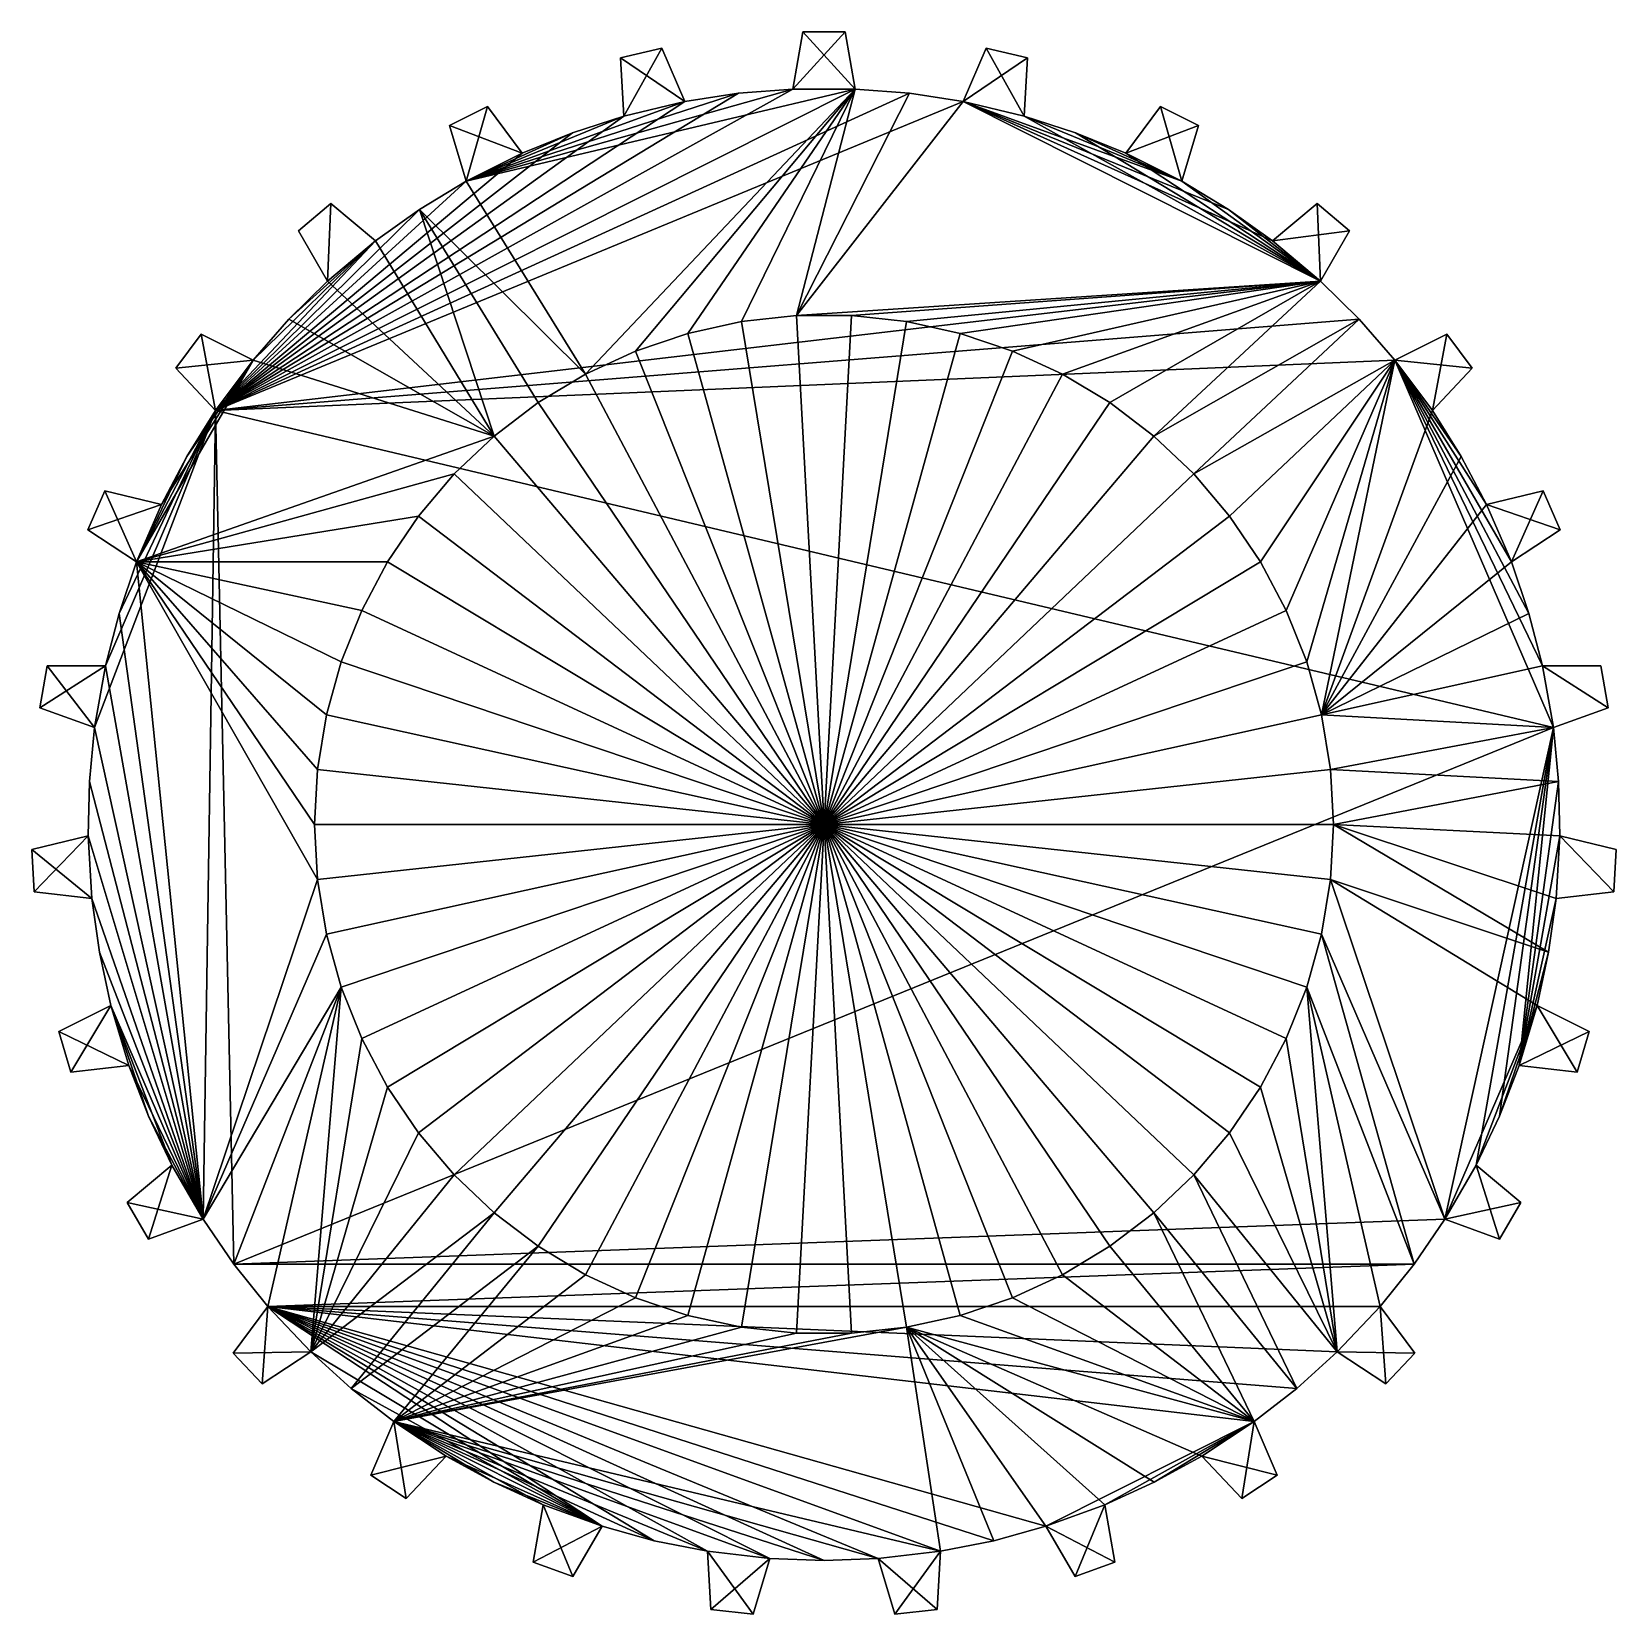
# Model space of a CAD drawing. Header units: metres. Extents: x -14 to 14, y -13.9 to 14.
import ezdxf

# ---------------------------------------------------------------- set-up
doc = ezdxf.new("R2010")
doc.units = ezdxf.units.M

msp = doc.modelspace()

# ---------------------------------------------------------------- linework, layer by layer
at = {"layer": 'STL2DXF'}
for points in [[(-0.375, 14), (0.375, 14), (-0.553, 12.988)], [(0.375, 14), (0.553, 12.988), (-0.553, 12.988)], [(-0.553, 12.988, 10), (-0.375, 14, 10), (-0.553, 12.988)], [(-0.375, 14, 10), (-0.375, 14), (-0.553, 12.988)], [(0.553, 12.988, 10), (-0.375, 14, 10), (-0.553, 12.988, 10)], [(-0.375, 14, 10), (0.375, 14, 10), (-0.375, 14)], [(0.375, 14, 10), (0.375, 14), (-0.375, 14)], [(0.553, 12.988, 10), (0.375, 14, 10), (-0.375, 14, 10)], [(0.375, 14, 10), (0.553, 12.988, 10), (0.375, 14)], [(0.553, 12.988, 10), (0.553, 12.988), (0.375, 14)], [(-3.594, 13.536), (-2.864, 13.709), (-3.534, 12.51)], [(-3.594, 13.536, 10), (-2.864, 13.709, 10), (-3.594, 13.536)], [(-2.864, 13.709, 10), (-2.864, 13.709), (-3.594, 13.536)], [(-2.864, 13.709, 10), (-3.594, 13.536, 10), (-2.457, 12.766, 10)], [(-3.534, 12.51, 10), (-3.594, 13.536, 10), (-3.534, 12.51)], [(-3.594, 13.536, 10), (-3.594, 13.536), (-3.534, 12.51)], [(-3.594, 13.536, 10), (-3.534, 12.51, 10), (-2.457, 12.766, 10)], [(-2.864, 13.709), (-2.457, 12.766), (-3.534, 12.51)], [(-2.864, 13.709, 10), (-2.457, 12.766, 10), (-2.864, 13.709)], [(-2.457, 12.766, 10), (-2.457, 12.766), (-2.864, 13.709)], [(2.457, 12.766), (2.864, 13.709), (3.594, 13.536)], [(2.457, 12.766, 10), (2.864, 13.709, 10), (2.457, 12.766)], [(2.864, 13.709, 10), (2.864, 13.709), (2.457, 12.766)], [(2.864, 13.709, 10), (2.457, 12.766, 10), (3.534, 12.51, 10)], [(3.594, 13.536), (3.534, 12.51), (2.457, 12.766)], [(2.864, 13.709, 10), (3.594, 13.536, 10), (2.864, 13.709)], [(3.594, 13.536, 10), (3.594, 13.536), (2.864, 13.709)], [(3.594, 13.536, 10), (2.864, 13.709, 10), (3.534, 12.51, 10)], [(3.594, 13.536, 10), (3.534, 12.51, 10), (3.594, 13.536)], [(3.534, 12.51, 10), (3.534, 12.51), (3.594, 13.536)], [(-0.553, 12.988), (0.553, 12.988), (-10.749, 7.312)], [(0.553, 12.988), (1.509, 12.912), (-10.749, 7.312)], [(-10.749, 7.312), (-1.509, 12.912), (-0.553, 12.988)], [(-10.749, 7.312), (1.509, 12.912), (2.457, 12.766)], [(-2.457, 12.766), (-1.509, 12.912), (-10.749, 7.312)], [(-1.509, 12.912, 10), (-6.324, 11.358, 10), (-0.553, 12.988, 10)], [(-4.216, 7.952, 10), (0.553, 12.988, 10), (-6.324, 11.358, 10)], [(-6.324, 11.358, 10), (0.553, 12.988, 10), (-0.553, 12.988, 10)], [(-1.509, 12.912, 10), (-2.457, 12.766, 10), (-6.324, 11.358, 10)], [(0.553, 12.988, 10), (-4.216, 7.952, 10), (-3.331, 8.361, 10)], [(-3.331, 8.361, 10), (-2.408, 8.672, 10), (0.553, 12.988, 10)], [(-1.509, 12.912), (-2.457, 12.766), (-1.509, 12.912, 10)], [(-1.509, 12.912, 10), (-2.457, 12.766), (-2.457, 12.766, 10)], [(-2.408, 8.672, 10), (-1.456, 8.881, 10), (0.553, 12.988, 10)], [(-0.553, 12.988, 10), (-0.553, 12.988), (-1.509, 12.912)], [(-0.553, 12.988, 10), (-1.509, 12.912), (-1.509, 12.912, 10)], [(0.553, 12.988, 10), (-1.456, 8.881, 10), (-0.487, 8.987, 10)], [(-0.487, 8.987, 10), (1.509, 12.912, 10), (0.553, 12.988, 10)], [(2.457, 12.766, 10), (1.509, 12.912, 10), (-0.487, 8.987, 10)], [(1.509, 12.912), (0.553, 12.988), (1.509, 12.912, 10)], [(1.509, 12.912, 10), (0.553, 12.988), (0.553, 12.988, 10)], [(2.457, 12.766, 10), (2.457, 12.766), (1.509, 12.912)], [(2.457, 12.766, 10), (1.509, 12.912), (1.509, 12.912, 10)], [(2.457, 12.766), (8.773, 9.594), (-10.749, 7.312)], [(-3.534, 12.51), (-2.457, 12.766), (-10.749, 7.312)], [(-6.618, 12.343), (-5.948, 12.679), (-6.324, 11.358)], [(-6.618, 12.343, 10), (-5.948, 12.679, 10), (-6.618, 12.343)], [(-5.948, 12.679, 10), (-5.948, 12.679), (-6.618, 12.343)], [(-5.948, 12.679, 10), (-6.618, 12.343, 10), (-5.335, 11.855, 10)], [(-2.457, 12.766, 10), (-3.534, 12.51, 10), (-6.324, 11.358, 10)], [(-5.948, 12.679), (-5.335, 11.855), (-6.324, 11.358)], [(-5.948, 12.679, 10), (-5.335, 11.855, 10), (-5.948, 12.679)], [(-5.335, 11.855, 10), (-5.335, 11.855), (-5.948, 12.679)], [(8.773, 9.594, 10), (2.457, 12.766, 10), (-0.487, 8.987, 10)], [(3.534, 12.51), (8.773, 9.594), (2.457, 12.766)], [(7.925, 10.305, 10), (7.144, 10.861, 10), (2.457, 12.766, 10)], [(7.144, 10.861, 10), (6.324, 11.358, 10), (2.457, 12.766, 10)], [(2.457, 12.766, 10), (6.324, 11.358, 10), (3.534, 12.51, 10)], [(7.925, 10.305, 10), (2.457, 12.766, 10), (8.773, 9.594, 10)], [(5.948, 12.679), (6.618, 12.343), (5.335, 11.855)], [(5.335, 11.855, 10), (5.948, 12.679, 10), (5.335, 11.855)], [(5.948, 12.679, 10), (5.948, 12.679), (5.335, 11.855)], [(5.948, 12.679, 10), (5.335, 11.855, 10), (6.324, 11.358, 10)], [(5.948, 12.679, 10), (6.618, 12.343, 10), (5.948, 12.679)], [(6.618, 12.343, 10), (6.618, 12.343), (5.948, 12.679)], [(6.618, 12.343, 10), (5.948, 12.679, 10), (6.324, 11.358, 10)], [(-10.749, 7.312), (-4.446, 12.216), (-3.534, 12.51)], [(-6.324, 11.358, 10), (-6.618, 12.343, 10), (-6.324, 11.358)], [(-6.618, 12.343, 10), (-6.618, 12.343), (-6.324, 11.358)], [(-6.618, 12.343, 10), (-6.324, 11.358, 10), (-5.335, 11.855, 10)], [(-3.534, 12.51, 10), (-4.446, 12.216, 10), (-6.324, 11.358, 10)], [(-3.534, 12.51, 10), (-3.534, 12.51), (-4.446, 12.216)], [(-3.534, 12.51, 10), (-4.446, 12.216), (-4.446, 12.216, 10)], [(4.446, 12.216), (8.773, 9.594), (3.534, 12.51)], [(4.446, 12.216), (3.534, 12.51), (4.446, 12.216, 10)], [(4.446, 12.216, 10), (3.534, 12.51), (3.534, 12.51, 10)], [(6.324, 11.358, 10), (4.446, 12.216, 10), (3.534, 12.51, 10)], [(6.618, 12.343), (6.324, 11.358), (5.335, 11.855)], [(6.618, 12.343, 10), (6.324, 11.358, 10), (6.618, 12.343)], [(6.324, 11.358, 10), (6.324, 11.358), (6.618, 12.343)], [(-5.335, 11.855), (-4.446, 12.216), (-10.749, 7.312)], [(-6.324, 11.358, 10), (-4.446, 12.216, 10), (-5.335, 11.855, 10)], [(-4.446, 12.216), (-5.335, 11.855), (-4.446, 12.216, 10)], [(-4.446, 12.216, 10), (-5.335, 11.855), (-5.335, 11.855, 10)], [(4.446, 12.216), (5.335, 11.855), (8.773, 9.594)], [(5.335, 11.855, 10), (5.335, 11.855), (4.446, 12.216)], [(5.335, 11.855, 10), (4.446, 12.216), (4.446, 12.216, 10)], [(6.324, 11.358, 10), (5.335, 11.855, 10), (4.446, 12.216, 10)], [(-6.324, 11.358), (-5.335, 11.855), (-10.749, 7.312)], [(5.335, 11.855), (6.324, 11.358), (8.773, 9.594)], [(-10.749, 7.312), (-7.144, 10.861), (-6.324, 11.358)], [(-6.324, 11.358, 10), (-6.324, 11.358), (-7.144, 10.861)], [(-6.324, 11.358, 10), (-7.144, 10.861), (-7.144, 10.861, 10)], [(-7.144, 10.861, 10), (-4.216, 7.952, 10), (-6.324, 11.358, 10)], [(6.324, 11.358), (7.144, 10.861), (8.773, 9.594)], [(7.144, 10.861), (6.324, 11.358), (7.144, 10.861, 10)], [(7.144, 10.861, 10), (6.324, 11.358), (6.324, 11.358, 10)], [(-9.286, 10.484), (-8.712, 10.966), (-8.773, 9.594)], [(-9.286, 10.484, 10), (-8.712, 10.966, 10), (-9.286, 10.484)], [(-8.712, 10.966, 10), (-8.712, 10.966), (-9.286, 10.484)], [(-8.773, 9.594, 10), (-8.712, 10.966, 10), (-9.286, 10.484, 10)], [(-8.712, 10.966), (-7.925, 10.305), (-8.773, 9.594)], [(-7.925, 10.305, 10), (-8.712, 10.966, 10), (-8.773, 9.594, 10)], [(-8.712, 10.966, 10), (-7.925, 10.305, 10), (-8.712, 10.966)], [(-7.925, 10.305, 10), (-7.925, 10.305), (-8.712, 10.966)], [(8.712, 10.966), (9.286, 10.484), (7.925, 10.305)], [(7.925, 10.305, 10), (8.712, 10.966, 10), (7.925, 10.305)], [(8.712, 10.966, 10), (8.712, 10.966), (7.925, 10.305)], [(8.712, 10.966, 10), (7.925, 10.305, 10), (8.773, 9.594, 10)], [(8.773, 9.594, 10), (9.286, 10.484, 10), (8.712, 10.966, 10)], [(8.712, 10.966, 10), (9.286, 10.484, 10), (8.712, 10.966)], [(9.286, 10.484, 10), (9.286, 10.484), (8.712, 10.966)], [(-7.925, 10.305), (-7.144, 10.861), (-10.749, 7.312)], [(-7.144, 10.861), (-7.925, 10.305), (-7.144, 10.861, 10)], [(-7.144, 10.861, 10), (-7.925, 10.305), (-7.925, 10.305, 10)], [(-7.144, 10.861, 10), (-7.925, 10.305, 10), (-5.826, 6.859, 10)], [(-5.826, 6.859, 10), (-5.051, 7.449, 10), (-7.144, 10.861, 10)], [(-5.051, 7.449, 10), (-4.216, 7.952, 10), (-7.144, 10.861, 10)], [(8.773, 9.594), (7.144, 10.861), (7.925, 10.305)], [(7.925, 10.305, 10), (7.925, 10.305), (7.144, 10.861)], [(7.925, 10.305, 10), (7.144, 10.861), (7.144, 10.861, 10)], [(-8.773, 9.594, 10), (-9.286, 10.484, 10), (-8.773, 9.594)], [(-9.286, 10.484, 10), (-9.286, 10.484), (-8.773, 9.594)], [(9.286, 10.484), (8.773, 9.594), (7.925, 10.305)], [(9.286, 10.484, 10), (8.773, 9.594, 10), (9.286, 10.484)], [(8.773, 9.594, 10), (8.773, 9.594), (9.286, 10.484)], [(-10.088, 8.2), (-7.925, 10.305), (-10.749, 7.312)], [(-7.925, 10.305), (-10.088, 8.2), (-9.456, 8.921)], [(-8.773, 9.594), (-7.925, 10.305), (-9.456, 8.921)], [(-5.826, 6.859, 10), (-7.925, 10.305, 10), (-8.773, 9.594, 10)], [(8.773, 9.594), (9.456, 8.921), (-10.749, 7.312)], [(-8.773, 9.594, 10), (-8.773, 9.594), (-9.456, 8.921)], [(-8.773, 9.594, 10), (-9.456, 8.921), (-9.456, 8.921, 10)], [(-8.773, 9.594, 10), (-9.456, 8.921, 10), (-5.826, 6.859, 10)], [(8.773, 9.594, 10), (-0.487, 8.987, 10), (0.487, 8.987, 10)], [(1.456, 8.881, 10), (8.773, 9.594, 10), (0.487, 8.987, 10)], [(1.456, 8.881, 10), (2.408, 8.672, 10), (8.773, 9.594, 10)], [(2.408, 8.672, 10), (3.331, 8.361, 10), (8.773, 9.594, 10)], [(8.773, 9.594, 10), (3.331, 8.361, 10), (4.216, 7.952, 10)], [(4.216, 7.952, 10), (5.051, 7.449, 10), (8.773, 9.594, 10)], [(5.051, 7.449, 10), (5.826, 6.859, 10), (8.773, 9.594, 10)], [(8.773, 9.594, 10), (5.826, 6.859, 10), (9.456, 8.921, 10)], [(9.456, 8.921), (8.773, 9.594), (9.456, 8.921, 10)], [(9.456, 8.921, 10), (8.773, 9.594), (8.773, 9.594, 10)], [(0, 0, 4), (-0.487, 8.987, 4), (-1.456, 8.881, 4)], [(-1.456, 8.881, 10), (-1.456, 8.881, 4), (-0.487, 8.987, 10)], [(-1.456, 8.881, 4), (-0.487, 8.987, 4), (-0.487, 8.987, 10)], [(0.487, 8.987, 4), (-0.487, 8.987, 4), (0, 0, 4)], [(-0.487, 8.987, 10), (-0.487, 8.987, 4), (0.487, 8.987, 10)], [(-0.487, 8.987, 4), (0.487, 8.987, 4), (0.487, 8.987, 10)], [(1.456, 8.881, 4), (0.487, 8.987, 4), (0, 0, 4)], [(0.487, 8.987, 10), (0.487, 8.987, 4), (1.456, 8.881, 10)], [(0.487, 8.987, 4), (1.456, 8.881, 4), (1.456, 8.881, 10)], [(-10.749, 7.312), (9.456, 8.921), (10.088, 8.2)], [(-9.456, 8.921), (-10.088, 8.2), (-9.456, 8.921, 10)], [(-9.456, 8.921, 10), (-10.088, 8.2), (-10.088, 8.2, 10)], [(-9.456, 8.921, 10), (-10.088, 8.2, 10), (-5.826, 6.859, 10)], [(-1.456, 8.881, 4), (-2.408, 8.672, 4), (0, 0, 4)], [(-2.408, 8.672, 10), (-2.408, 8.672, 4), (-1.456, 8.881, 10)], [(-2.408, 8.672, 4), (-1.456, 8.881, 4), (-1.456, 8.881, 10)], [(0, 0, 4), (2.408, 8.672, 4), (1.456, 8.881, 4)], [(1.456, 8.881, 10), (1.456, 8.881, 4), (2.408, 8.672, 10)], [(1.456, 8.881, 4), (2.408, 8.672, 4), (2.408, 8.672, 10)], [(5.826, 6.859, 10), (6.534, 6.189, 10), (9.456, 8.921, 10)], [(9.456, 8.921, 10), (6.534, 6.189, 10), (10.088, 8.2, 10)], [(10.088, 8.2, 10), (10.088, 8.2), (9.456, 8.921)], [(10.088, 8.2, 10), (9.456, 8.921), (9.456, 8.921, 10)], [(-11.454, 8.059), (-11.006, 8.661), (-10.749, 7.312)], [(-11.454, 8.059, 10), (-11.006, 8.661, 10), (-11.454, 8.059)], [(-11.006, 8.661, 10), (-11.006, 8.661), (-11.454, 8.059)], [(-10.088, 8.2, 10), (-11.006, 8.661, 10), (-11.454, 8.059, 10)], [(-11.006, 8.661), (-10.088, 8.2), (-10.749, 7.312)], [(-11.006, 8.661, 10), (-10.088, 8.2, 10), (-11.006, 8.661)], [(-10.088, 8.2, 10), (-10.088, 8.2), (-11.006, 8.661)], [(-2.408, 8.672, 4), (-3.331, 8.361, 4), (0, 0, 4)], [(-3.331, 8.361, 10), (-3.331, 8.361, 4), (-2.408, 8.672, 10)], [(-3.331, 8.361, 4), (-2.408, 8.672, 4), (-2.408, 8.672, 10)], [(3.331, 8.361, 4), (2.408, 8.672, 4), (0, 0, 4)], [(2.408, 8.672, 10), (2.408, 8.672, 4), (3.331, 8.361, 10)], [(2.408, 8.672, 4), (3.331, 8.361, 4), (3.331, 8.361, 10)], [(11.006, 8.661), (11.454, 8.059), (10.088, 8.2)], [(10.088, 8.2, 10), (11.006, 8.661, 10), (10.088, 8.2)], [(11.006, 8.661, 10), (11.006, 8.661), (10.088, 8.2)], [(10.749, 7.312, 10), (11.006, 8.661, 10), (10.088, 8.2, 10)], [(10.749, 7.312, 10), (11.454, 8.059, 10), (11.006, 8.661, 10)], [(11.006, 8.661, 10), (11.454, 8.059, 10), (11.006, 8.661)], [(11.454, 8.059, 10), (11.454, 8.059), (11.006, 8.661)], [(-5.826, 6.859, 10), (-10.088, 8.2, 10), (-12.145, 4.636, 10)], [(-10.088, 8.2, 10), (-11.707, 5.653, 10), (-12.145, 4.636, 10)], [(-10.088, 8.2, 10), (-11.258, 6.5, 10), (-11.707, 5.653, 10)], [(-11.454, 8.059, 10), (-10.749, 7.312, 10), (-10.088, 8.2, 10)], [(-10.749, 7.312, 10), (-11.258, 6.5, 10), (-10.088, 8.2, 10)], [(10.088, 8.2), (12.887, 1.71), (-10.749, 7.312)], [(0, 0, 4), (-3.331, 8.361, 4), (-4.216, 7.952, 4)], [(-4.216, 7.952, 10), (-4.216, 7.952, 4), (-3.331, 8.361, 10)], [(-4.216, 7.952, 4), (-3.331, 8.361, 4), (-3.331, 8.361, 10)], [(4.216, 7.952, 4), (3.331, 8.361, 4), (0, 0, 4)], [(3.331, 8.361, 10), (3.331, 8.361, 4), (4.216, 7.952, 10)], [(3.331, 8.361, 4), (4.216, 7.952, 4), (4.216, 7.952, 10)], [(6.534, 6.189, 10), (7.165, 5.447, 10), (10.088, 8.2, 10)], [(10.088, 8.2, 10), (7.165, 5.447, 10), (7.712, 4.64, 10)], [(7.712, 4.64, 10), (8.168, 3.779, 10), (10.088, 8.2, 10)], [(8.168, 3.779, 10), (8.529, 2.874, 10), (10.088, 8.2, 10)], [(10.088, 8.2, 10), (8.529, 2.874, 10), (8.79, 1.935, 10)], [(8.79, 1.935, 10), (10.749, 7.312, 10), (10.088, 8.2, 10)], [(10.088, 8.2), (12.145, 4.636), (12.454, 3.728)], [(11.454, 8.059), (10.749, 7.312), (10.088, 8.2)], [(12.454, 3.728), (12.695, 2.8), (10.088, 8.2)], [(12.695, 2.8), (12.887, 1.71), (10.088, 8.2)], [(10.749, 7.312), (11.258, 6.5), (10.088, 8.2)], [(11.258, 6.5), (11.707, 5.653), (10.088, 8.2)], [(10.088, 8.2), (11.707, 5.653), (12.145, 4.636)], [(-10.749, 7.312, 10), (-11.454, 8.059, 10), (-10.749, 7.312)], [(-11.454, 8.059, 10), (-11.454, 8.059), (-10.749, 7.312)], [(-4.216, 7.952, 4), (-5.051, 7.449, 4), (0, 0, 4)], [(-5.051, 7.449, 10), (-5.051, 7.449, 4), (-4.216, 7.952, 10)], [(-5.051, 7.449, 4), (-4.216, 7.952, 4), (-4.216, 7.952, 10)], [(0, 0, 4), (5.051, 7.449, 4), (4.216, 7.952, 4)], [(4.216, 7.952, 10), (4.216, 7.952, 4), (5.051, 7.449, 10)], [(4.216, 7.952, 4), (5.051, 7.449, 4), (5.051, 7.449, 10)], [(11.454, 8.059, 10), (10.749, 7.312, 10), (11.454, 8.059)], [(10.749, 7.312, 10), (10.749, 7.312), (11.454, 8.059)], [(-12.887, 1.71), (-10.749, 7.312), (-10.971, -6.973)], [(-12.887, 1.71), (-12.695, 2.8), (-10.749, 7.312)], [(-12.695, 2.8), (-12.454, 3.728), (-10.749, 7.312)], [(-10.749, 7.312), (-12.454, 3.728), (-12.145, 4.636)], [(-12.145, 4.636), (-11.258, 6.5), (-10.749, 7.312)], [(-10.749, 7.312, 10), (-10.749, 7.312), (-11.258, 6.5)], [(-10.749, 7.312, 10), (-11.258, 6.5), (-11.258, 6.5, 10)], [(-10.749, 7.312), (-10.428, -7.763), (-10.971, -6.973)], [(12.887, 1.71), (-10.428, -7.763), (-10.749, 7.312)], [(-5.051, 7.449, 4), (-5.826, 6.859, 4), (0, 0, 4)], [(-5.826, 6.859, 10), (-5.826, 6.859, 4), (-5.051, 7.449, 10)], [(-5.826, 6.859, 4), (-5.051, 7.449, 4), (-5.051, 7.449, 10)], [(5.826, 6.859, 4), (5.051, 7.449, 4), (0, 0, 4)], [(5.051, 7.449, 10), (5.051, 7.449, 4), (5.826, 6.859, 10)], [(5.051, 7.449, 4), (5.826, 6.859, 4), (5.826, 6.859, 10)], [(11.258, 6.5, 10), (10.749, 7.312, 10), (8.79, 1.935, 10)], [(11.258, 6.5), (10.749, 7.312), (11.258, 6.5, 10)], [(11.258, 6.5, 10), (10.749, 7.312), (10.749, 7.312, 10)], [(-12.145, 4.636, 10), (-6.534, 6.189, 10), (-5.826, 6.859, 10)], [(0, 0, 4), (-5.826, 6.859, 4), (-6.534, 6.189, 4)], [(-6.534, 6.189, 10), (-6.534, 6.189, 4), (-5.826, 6.859, 10)], [(-6.534, 6.189, 4), (-5.826, 6.859, 4), (-5.826, 6.859, 10)], [(6.534, 6.189, 4), (5.826, 6.859, 4), (0, 0, 4)], [(5.826, 6.859, 10), (5.826, 6.859, 4), (6.534, 6.189, 10)], [(5.826, 6.859, 4), (6.534, 6.189, 4), (6.534, 6.189, 10)], [(-11.707, 5.653), (-11.258, 6.5), (-12.145, 4.636)], [(-11.258, 6.5), (-11.707, 5.653), (-11.258, 6.5, 10)], [(-11.258, 6.5, 10), (-11.707, 5.653), (-11.707, 5.653, 10)], [(11.707, 5.653, 10), (11.258, 6.5, 10), (8.79, 1.935, 10)], [(11.707, 5.653, 10), (11.707, 5.653), (11.258, 6.5)], [(11.707, 5.653, 10), (11.258, 6.5), (11.258, 6.5, 10)], [(-7.165, 5.447, 10), (-6.534, 6.189, 10), (-12.145, 4.636, 10)], [(-6.534, 6.189, 4), (-7.165, 5.447, 4), (0, 0, 4)], [(-7.165, 5.447, 10), (-7.165, 5.447, 4), (-6.534, 6.189, 10)], [(-7.165, 5.447, 4), (-6.534, 6.189, 4), (-6.534, 6.189, 10)], [(0, 0, 4), (7.165, 5.447, 4), (6.534, 6.189, 4)], [(6.534, 6.189, 10), (6.534, 6.189, 4), (7.165, 5.447, 10)], [(6.534, 6.189, 4), (7.165, 5.447, 4), (7.165, 5.447, 10)], [(-12.145, 4.636), (-13.004, 5.201), (-12.706, 5.889)], [(-13.004, 5.201, 10), (-12.706, 5.889, 10), (-13.004, 5.201)], [(-12.706, 5.889, 10), (-12.706, 5.889), (-13.004, 5.201)], [(-11.707, 5.653, 10), (-12.706, 5.889, 10), (-13.004, 5.201, 10)], [(-12.706, 5.889), (-11.707, 5.653), (-12.145, 4.636)], [(-12.706, 5.889, 10), (-11.707, 5.653, 10), (-12.706, 5.889)], [(-11.707, 5.653, 10), (-11.707, 5.653), (-12.706, 5.889)], [(11.707, 5.653), (12.706, 5.889), (13.004, 5.201)], [(12.145, 4.636, 10), (12.706, 5.889, 10), (11.707, 5.653, 10)], [(11.707, 5.653, 10), (12.706, 5.889, 10), (11.707, 5.653)], [(12.706, 5.889, 10), (12.706, 5.889), (11.707, 5.653)], [(12.145, 4.636, 10), (13.004, 5.201, 10), (12.706, 5.889, 10)], [(12.706, 5.889, 10), (13.004, 5.201, 10), (12.706, 5.889)], [(13.004, 5.201, 10), (13.004, 5.201), (12.706, 5.889)], [(-12.145, 4.636, 10), (-11.707, 5.653, 10), (-13.004, 5.201, 10)], [(8.79, 1.935, 10), (12.145, 4.636, 10), (11.707, 5.653, 10)], [(11.707, 5.653), (13.004, 5.201), (12.145, 4.636)], [(-7.712, 4.64, 10), (-7.165, 5.447, 10), (-12.145, 4.636, 10)], [(-7.165, 5.447, 4), (-7.712, 4.64, 4), (0, 0, 4)], [(-7.712, 4.64, 10), (-7.712, 4.64, 4), (-7.165, 5.447, 10)], [(-7.712, 4.64, 4), (-7.165, 5.447, 4), (-7.165, 5.447, 10)], [(7.712, 4.64, 4), (7.165, 5.447, 4), (0, 0, 4)], [(7.165, 5.447, 10), (7.165, 5.447, 4), (7.712, 4.64, 10)], [(7.165, 5.447, 4), (7.712, 4.64, 4), (7.712, 4.64, 10)], [(-12.145, 4.636, 10), (-13.004, 5.201, 10), (-12.145, 4.636)], [(-13.004, 5.201, 10), (-13.004, 5.201), (-12.145, 4.636)], [(13.004, 5.201, 10), (12.145, 4.636, 10), (13.004, 5.201)], [(12.145, 4.636, 10), (12.145, 4.636), (13.004, 5.201)], [(-10.971, -6.973, 10), (-12.145, 4.636, 10), (-12.454, 3.728, 10)], [(-12.145, 4.636, 10), (-12.145, 4.636), (-12.454, 3.728)], [(-12.145, 4.636, 10), (-12.454, 3.728), (-12.454, 3.728, 10)], [(-12.145, 4.636, 10), (-8.168, 3.779, 10), (-7.712, 4.64, 10)], [(-8.947, 0.973, 10), (-8.79, 1.935, 10), (-12.145, 4.636, 10)], [(-10.971, -6.973, 10), (-8.947, -0.973, 10), (-12.145, 4.636, 10)], [(-8.947, -0.973, 10), (-9, 0, 10), (-12.145, 4.636, 10)], [(-12.145, 4.636, 10), (-9, 0, 10), (-8.947, 0.973, 10)], [(-8.79, 1.935, 10), (-8.529, 2.874, 10), (-12.145, 4.636, 10)], [(-8.529, 2.874, 10), (-8.168, 3.779, 10), (-12.145, 4.636, 10)], [(0, 0, 4), (-7.712, 4.64, 4), (-8.168, 3.779, 4)], [(-8.168, 3.779, 10), (-8.168, 3.779, 4), (-7.712, 4.64, 10)], [(-8.168, 3.779, 4), (-7.712, 4.64, 4), (-7.712, 4.64, 10)], [(8.168, 3.779, 4), (7.712, 4.64, 4), (0, 0, 4)], [(7.712, 4.64, 10), (7.712, 4.64, 4), (8.168, 3.779, 10)], [(7.712, 4.64, 4), (8.168, 3.779, 4), (8.168, 3.779, 10)], [(12.454, 3.728, 10), (12.145, 4.636, 10), (8.79, 1.935, 10)], [(12.454, 3.728), (12.145, 4.636), (12.454, 3.728, 10)], [(12.454, 3.728, 10), (12.145, 4.636), (12.145, 4.636, 10)], [(-12.695, 2.8, 10), (-10.971, -6.973, 10), (-12.454, 3.728, 10)], [(-12.454, 3.728), (-12.695, 2.8), (-12.454, 3.728, 10)], [(-12.454, 3.728, 10), (-12.695, 2.8), (-12.695, 2.8, 10)], [(-8.168, 3.779, 4), (-8.529, 2.874, 4), (0, 0, 4)], [(-8.529, 2.874, 10), (-8.529, 2.874, 4), (-8.168, 3.779, 10)], [(-8.529, 2.874, 4), (-8.168, 3.779, 4), (-8.168, 3.779, 10)], [(0, 0, 4), (8.529, 2.874, 4), (8.168, 3.779, 4)], [(8.168, 3.779, 10), (8.168, 3.779, 4), (8.529, 2.874, 10)], [(8.168, 3.779, 4), (8.529, 2.874, 4), (8.529, 2.874, 10)], [(12.695, 2.8, 10), (12.454, 3.728, 10), (8.79, 1.935, 10)], [(12.695, 2.8, 10), (12.695, 2.8), (12.454, 3.728)], [(12.695, 2.8, 10), (12.454, 3.728), (12.454, 3.728, 10)], [(-13.852, 2.062), (-13.722, 2.8), (-12.887, 1.71)], [(-13.852, 2.062, 10), (-13.722, 2.8, 10), (-13.852, 2.062)], [(-13.722, 2.8, 10), (-13.722, 2.8), (-13.852, 2.062)], [(-13.722, 2.8, 10), (-13.852, 2.062, 10), (-12.695, 2.8, 10)], [(-13.852, 2.062, 10), (-12.887, 1.71, 10), (-12.695, 2.8, 10)], [(-13.722, 2.8), (-12.695, 2.8), (-12.887, 1.71)], [(-13.722, 2.8, 10), (-12.695, 2.8, 10), (-13.722, 2.8)], [(-12.695, 2.8, 10), (-12.695, 2.8), (-13.722, 2.8)], [(-12.695, 2.8, 10), (-12.887, 1.71, 10), (-10.971, -6.973, 10)], [(-8.529, 2.874, 4), (-8.79, 1.935, 4), (0, 0, 4)], [(-8.79, 1.935, 10), (-8.79, 1.935, 4), (-8.529, 2.874, 10)], [(-8.79, 1.935, 4), (-8.529, 2.874, 4), (-8.529, 2.874, 10)], [(8.79, 1.935, 4), (8.529, 2.874, 4), (0, 0, 4)], [(8.529, 2.874, 10), (8.529, 2.874, 4), (8.79, 1.935, 10)], [(8.529, 2.874, 4), (8.79, 1.935, 4), (8.79, 1.935, 10)], [(8.79, 1.935, 10), (12.887, 1.71, 10), (12.695, 2.8, 10)], [(13.722, 2.8), (13.852, 2.062), (12.695, 2.8)], [(13.852, 2.062), (12.887, 1.71), (12.695, 2.8)], [(12.887, 1.71, 10), (13.852, 2.062, 10), (12.695, 2.8, 10)], [(12.695, 2.8, 10), (13.852, 2.062, 10), (13.722, 2.8, 10)], [(12.695, 2.8, 10), (13.722, 2.8, 10), (12.695, 2.8)], [(13.722, 2.8, 10), (13.722, 2.8), (12.695, 2.8)], [(13.722, 2.8, 10), (13.852, 2.062, 10), (13.722, 2.8)], [(13.852, 2.062, 10), (13.852, 2.062), (13.722, 2.8)], [(-12.887, 1.71, 10), (-13.852, 2.062, 10), (-12.887, 1.71)], [(-13.852, 2.062, 10), (-13.852, 2.062), (-12.887, 1.71)], [(13.852, 2.062, 10), (12.887, 1.71, 10), (13.852, 2.062)], [(12.887, 1.71, 10), (12.887, 1.71), (13.852, 2.062)], [(-10.971, -6.973), (-12.978, 0.756), (-12.887, 1.71)], [(-12.887, 1.71, 10), (-12.887, 1.71), (-12.978, 0.756)], [(-12.887, 1.71, 10), (-12.978, 0.756), (-12.978, 0.756, 10)], [(-12.887, 1.71, 10), (-12.978, 0.756, 10), (-10.971, -6.973, 10)], [(-10.428, -7.763), (12.887, 1.71), (10.971, -6.973)], [(0, 0, 4), (-8.79, 1.935, 4), (-8.947, 0.973, 4)], [(-8.947, 0.973, 10), (-8.947, 0.973, 4), (-8.79, 1.935, 10)], [(-8.947, 0.973, 4), (-8.79, 1.935, 4), (-8.79, 1.935, 10)], [(8.947, 0.973, 4), (8.79, 1.935, 4), (0, 0, 4)], [(12.887, 1.71, 10), (8.79, 1.935, 10), (8.947, 0.973, 10)], [(8.79, 1.935, 10), (8.79, 1.935, 4), (8.947, 0.973, 10)], [(8.79, 1.935, 4), (8.947, 0.973, 4), (8.947, 0.973, 10)], [(12.887, 1.71, 10), (8.947, 0.973, 10), (12.978, 0.756, 10)], [(10.971, -6.973), (12.887, 1.71), (11.525, -6.015)], [(12.887, 1.71), (11.937, -5.149), (11.525, -6.015)], [(11.937, -5.149), (12.887, 1.71), (12.284, -4.255)], [(12.887, 1.71), (12.978, 0.756), (12.284, -4.255)], [(12.978, 0.756), (12.887, 1.71), (12.978, 0.756, 10)], [(12.978, 0.756, 10), (12.887, 1.71), (12.887, 1.71, 10)], [(-8.947, 0.973, 4), (-9, 0, 4), (0, 0, 4)], [(-9, 0, 10), (-9, 0, 4), (-8.947, 0.973, 10)], [(-9, 0, 4), (-8.947, 0.973, 4), (-8.947, 0.973, 10)], [(9, 0, 4), (8.947, 0.973, 4), (0, 0, 4)], [(8.947, 0.973, 10), (9, 0, 10), (12.978, 0.756, 10)], [(8.947, 0.973, 10), (8.947, 0.973, 4), (9, 0, 10)], [(8.947, 0.973, 4), (9, 0, 4), (9, 0, 10)], [(-12.998, -0.203), (-12.978, 0.756), (-10.971, -6.973)], [(-12.978, 0.756), (-12.998, -0.203), (-12.978, 0.756, 10)], [(-12.978, 0.756, 10), (-12.998, -0.203), (-12.998, -0.203, 10)], [(-10.971, -6.973, 10), (-12.978, 0.756, 10), (-12.998, -0.203, 10)], [(12.978, 0.756, 10), (9, 0, 10), (12.998, -0.203, 10)], [(12.284, -4.255), (12.978, 0.756), (12.998, -0.203)], [(12.998, -0.203, 10), (12.998, -0.203), (12.978, 0.756)], [(12.998, -0.203, 10), (12.978, 0.756), (12.978, 0.756, 10)], [(-9, 0, 4), (-8.947, -0.973, 4), (0, 0, 4)], [(-8.947, -0.973, 10), (-8.947, -0.973, 4), (-9, 0, 10)], [(-8.947, -0.973, 4), (-9, 0, 4), (-9, 0, 10)], [(-13.998, -0.44), (-12.998, -0.203), (-12.934, -1.308)], [(-13.998, -0.44, 10), (-13.955, -1.188, 10), (-12.998, -0.203, 10)], [(-13.998, -0.44, 10), (-12.998, -0.203, 10), (-13.998, -0.44)], [(-12.998, -0.203, 10), (-12.998, -0.203), (-13.998, -0.44)], [(-13.955, -1.188, 10), (-12.934, -1.308, 10), (-12.998, -0.203, 10)], [(-12.934, -1.308), (-12.998, -0.203), (-10.971, -6.973)], [(-12.998, -0.203, 10), (-12.934, -1.308, 10), (-10.971, -6.973, 10)], [(0, 0, 4), (-8.947, -0.973, 4), (-8.79, -1.935, 4)], [(-8.79, -1.935, 4), (-8.529, -2.874, 4), (0, 0, 4)], [(-8.529, -2.874, 4), (-8.168, -3.779, 4), (0, 0, 4)], [(0, 0, 4), (-8.168, -3.779, 4), (-7.712, -4.64, 4)], [(-7.712, -4.64, 4), (-7.165, -5.447, 4), (0, 0, 4)], [(-7.165, -5.447, 4), (-6.534, -6.189, 4), (0, 0, 4)], [(0, 0, 4), (-6.534, -6.189, 4), (-5.826, -6.859, 4)], [(-5.826, -6.859, 4), (-5.051, -7.449, 4), (0, 0, 4)], [(-5.051, -7.449, 4), (-4.216, -7.952, 4), (0, 0, 4)], [(0, 0, 4), (-4.216, -7.952, 4), (-3.331, -8.361, 4)], [(-3.331, -8.361, 4), (-2.408, -8.672, 4), (0, 0, 4)], [(-2.408, -8.672, 4), (-1.456, -8.881, 4), (0, 0, 4)], [(0, 0, 4), (-1.456, -8.881, 4), (-0.487, -8.987, 4)], [(-0.487, -8.987, 4), (0.487, -8.987, 4), (0, 0, 4)], [(8.529, -2.874, 4), (8.79, -1.935, 4), (0, 0, 4)], [(8.79, -1.935, 4), (8.947, -0.973, 4), (0, 0, 4)], [(0, 0, 4), (8.947, -0.973, 4), (9, 0, 4)], [(7.165, -5.447, 4), (7.712, -4.64, 4), (0, 0, 4)], [(7.712, -4.64, 4), (8.168, -3.779, 4), (0, 0, 4)], [(0, 0, 4), (8.168, -3.779, 4), (8.529, -2.874, 4)], [(5.051, -7.449, 4), (5.826, -6.859, 4), (0, 0, 4)], [(5.826, -6.859, 4), (6.534, -6.189, 4), (0, 0, 4)], [(0, 0, 4), (6.534, -6.189, 4), (7.165, -5.447, 4)], [(2.408, -8.672, 4), (3.331, -8.361, 4), (0, 0, 4)], [(3.331, -8.361, 4), (4.216, -7.952, 4), (0, 0, 4)], [(0, 0, 4), (4.216, -7.952, 4), (5.051, -7.449, 4)], [(0.487, -8.987, 4), (1.456, -8.881, 4), (0, 0, 4)], [(0, 0, 4), (1.456, -8.881, 4), (2.408, -8.672, 4)], [(8.947, -0.973, 10), (12.803, -2.257, 10), (9, 0, 10)], [(9, 0, 10), (9, 0, 4), (8.947, -0.973, 10)], [(9, 0, 4), (8.947, -0.973, 4), (8.947, -0.973, 10)], [(12.803, -2.257, 10), (12.934, -1.308, 10), (9, 0, 10)], [(9, 0, 10), (12.934, -1.308, 10), (12.998, -0.203, 10)], [(12.998, -0.203), (12.934, -1.308), (12.284, -4.255)], [(13.955, -1.188), (12.934, -1.308), (12.998, -0.203)], [(12.934, -1.308, 10), (13.955, -1.188, 10), (12.998, -0.203, 10)], [(13.998, -0.44), (13.955, -1.188), (12.998, -0.203)], [(12.998, -0.203, 10), (13.955, -1.188, 10), (13.998, -0.44, 10)], [(12.998, -0.203, 10), (13.998, -0.44, 10), (12.998, -0.203)], [(13.998, -0.44, 10), (13.998, -0.44), (12.998, -0.203)], [(-13.955, -1.188), (-13.998, -0.44), (-12.934, -1.308)], [(-13.955, -1.188, 10), (-13.998, -0.44, 10), (-13.955, -1.188)], [(-13.998, -0.44, 10), (-13.998, -0.44), (-13.955, -1.188)], [(13.998, -0.44, 10), (13.955, -1.188, 10), (13.998, -0.44)], [(13.955, -1.188, 10), (13.955, -1.188), (13.998, -0.44)], [(-8.79, -1.935, 10), (-8.947, -0.973, 10), (-10.971, -6.973, 10)], [(-8.79, -1.935, 10), (-8.79, -1.935, 4), (-8.947, -0.973, 10)], [(-8.79, -1.935, 4), (-8.947, -0.973, 4), (-8.947, -0.973, 10)], [(10.971, -6.973, 10), (8.947, -0.973, 10), (8.79, -1.935, 10)], [(8.947, -0.973, 10), (8.947, -0.973, 4), (8.79, -1.935, 10)], [(8.947, -0.973, 4), (8.79, -1.935, 4), (8.79, -1.935, 10)], [(10.971, -6.973, 10), (12.601, -3.195, 10), (8.947, -0.973, 10)], [(12.601, -3.195, 10), (12.803, -2.257, 10), (8.947, -0.973, 10)], [(-12.934, -1.308, 10), (-13.955, -1.188, 10), (-12.934, -1.308)], [(-13.955, -1.188, 10), (-13.955, -1.188), (-12.934, -1.308)], [(-10.971, -6.973), (-12.803, -2.257), (-12.934, -1.308)], [(-12.934, -1.308, 10), (-12.803, -2.257, 10), (-10.971, -6.973, 10)], [(-12.934, -1.308, 10), (-12.934, -1.308), (-12.803, -2.257)], [(-12.934, -1.308, 10), (-12.803, -2.257), (-12.803, -2.257, 10)], [(12.934, -1.308), (12.803, -2.257), (12.284, -4.255)], [(12.803, -2.257), (12.934, -1.308), (12.803, -2.257, 10)], [(12.803, -2.257, 10), (12.934, -1.308), (12.934, -1.308, 10)], [(13.955, -1.188, 10), (12.934, -1.308, 10), (13.955, -1.188)], [(12.934, -1.308, 10), (12.934, -1.308), (13.955, -1.188)], [(-8.529, -2.874, 10), (-8.79, -1.935, 10), (-10.971, -6.973, 10)], [(-8.529, -2.874, 10), (-8.529, -2.874, 4), (-8.79, -1.935, 10)], [(-8.529, -2.874, 4), (-8.79, -1.935, 4), (-8.79, -1.935, 10)], [(8.79, -1.935, 10), (8.529, -2.874, 10), (10.428, -7.763, 10)], [(8.79, -1.935, 10), (8.79, -1.935, 4), (8.529, -2.874, 10)], [(8.79, -1.935, 4), (8.529, -2.874, 4), (8.529, -2.874, 10)], [(10.971, -6.973, 10), (8.79, -1.935, 10), (10.428, -7.763, 10)], [(-12.601, -3.195), (-12.803, -2.257), (-10.971, -6.973)], [(-10.971, -6.973, 10), (-12.803, -2.257, 10), (-12.601, -3.195, 10)], [(-12.803, -2.257), (-12.601, -3.195), (-12.803, -2.257, 10)], [(-12.803, -2.257, 10), (-12.601, -3.195), (-12.601, -3.195, 10)], [(12.284, -4.255), (12.803, -2.257), (12.601, -3.195)], [(12.601, -3.195, 10), (12.601, -3.195), (12.803, -2.257)], [(12.601, -3.195, 10), (12.803, -2.257), (12.803, -2.257, 10)], [(-10.971, -6.973, 10), (-10.428, -7.763, 10), (-8.529, -2.874, 10)], [(-8.529, -2.874, 10), (-10.428, -7.763, 10), (-9.827, -8.511, 10)], [(-9.068, -9.316, 10), (-8.529, -2.874, 10), (-9.827, -8.511, 10)], [(-8.168, -3.779, 10), (-8.529, -2.874, 10), (-9.068, -9.316, 10)], [(-8.168, -3.779, 10), (-8.168, -3.779, 4), (-8.529, -2.874, 10)], [(-8.168, -3.779, 4), (-8.529, -2.874, 4), (-8.529, -2.874, 10)], [(8.529, -2.874, 10), (8.168, -3.779, 10), (9.068, -9.316, 10)], [(8.529, -2.874, 10), (8.529, -2.874, 4), (8.168, -3.779, 10)], [(8.529, -2.874, 4), (8.168, -3.779, 4), (8.168, -3.779, 10)], [(10.428, -7.763, 10), (8.529, -2.874, 10), (9.827, -8.511, 10)], [(9.827, -8.511, 10), (8.529, -2.874, 10), (9.068, -9.316, 10)], [(-13.519, -3.656), (-12.601, -3.195), (-12.284, -4.255)], [(-13.519, -3.656, 10), (-13.304, -4.374, 10), (-12.601, -3.195, 10)], [(-13.519, -3.656, 10), (-12.601, -3.195, 10), (-13.519, -3.656)], [(-12.601, -3.195, 10), (-12.601, -3.195), (-13.519, -3.656)], [(-13.304, -4.374, 10), (-12.284, -4.255, 10), (-12.601, -3.195, 10)], [(-12.284, -4.255), (-12.601, -3.195), (-10.971, -6.973)], [(-12.284, -4.255, 10), (-11.937, -5.149, 10), (-12.601, -3.195, 10)], [(-11.937, -5.149, 10), (-11.525, -6.015, 10), (-12.601, -3.195, 10)], [(-12.601, -3.195, 10), (-11.525, -6.015, 10), (-10.971, -6.973, 10)], [(11.525, -6.015, 10), (12.601, -3.195, 10), (10.971, -6.973, 10)], [(12.601, -3.195, 10), (11.525, -6.015, 10), (11.937, -5.149, 10)], [(12.284, -4.255, 10), (12.601, -3.195, 10), (11.937, -5.149, 10)], [(13.304, -4.374), (12.284, -4.255), (12.601, -3.195)], [(13.519, -3.656, 10), (12.601, -3.195, 10), (12.284, -4.255, 10)], [(13.519, -3.656), (13.304, -4.374), (12.601, -3.195)], [(12.601, -3.195, 10), (13.519, -3.656, 10), (12.601, -3.195)], [(13.519, -3.656, 10), (13.519, -3.656), (12.601, -3.195)], [(-13.304, -4.374), (-13.519, -3.656), (-12.284, -4.255)], [(-13.304, -4.374, 10), (-13.519, -3.656, 10), (-13.304, -4.374)], [(-13.519, -3.656, 10), (-13.519, -3.656), (-13.304, -4.374)], [(-7.712, -4.64, 10), (-8.168, -3.779, 10), (-9.068, -9.316, 10)], [(-7.712, -4.64, 10), (-7.712, -4.64, 4), (-8.168, -3.779, 10)], [(-7.712, -4.64, 4), (-8.168, -3.779, 4), (-8.168, -3.779, 10)], [(9.068, -9.316, 10), (8.168, -3.779, 10), (7.712, -4.64, 10)], [(8.168, -3.779, 10), (8.168, -3.779, 4), (7.712, -4.64, 10)], [(8.168, -3.779, 4), (7.712, -4.64, 4), (7.712, -4.64, 10)], [(13.304, -4.374, 10), (13.519, -3.656, 10), (12.284, -4.255, 10)], [(13.519, -3.656, 10), (13.304, -4.374, 10), (13.519, -3.656)], [(13.304, -4.374, 10), (13.304, -4.374), (13.519, -3.656)], [(-12.284, -4.255, 10), (-13.304, -4.374, 10), (-12.284, -4.255)], [(-13.304, -4.374, 10), (-13.304, -4.374), (-12.284, -4.255)], [(-10.971, -6.973), (-11.937, -5.149), (-12.284, -4.255)], [(-12.284, -4.255, 10), (-12.284, -4.255), (-11.937, -5.149)], [(-12.284, -4.255, 10), (-11.937, -5.149), (-11.937, -5.149, 10)], [(11.937, -5.149), (12.284, -4.255), (11.937, -5.149, 10)], [(11.937, -5.149, 10), (12.284, -4.255), (12.284, -4.255, 10)], [(13.304, -4.374, 10), (12.284, -4.255, 10), (13.304, -4.374)], [(12.284, -4.255, 10), (12.284, -4.255), (13.304, -4.374)], [(-9.068, -9.316, 10), (-7.165, -5.447, 10), (-7.712, -4.64, 10)], [(-7.165, -5.447, 10), (-7.165, -5.447, 4), (-7.712, -4.64, 10)], [(-7.165, -5.447, 4), (-7.712, -4.64, 4), (-7.712, -4.64, 10)], [(7.712, -4.64, 10), (7.165, -5.447, 10), (9.068, -9.316, 10)], [(7.712, -4.64, 10), (7.712, -4.64, 4), (7.165, -5.447, 10)], [(7.712, -4.64, 4), (7.165, -5.447, 4), (7.165, -5.447, 10)], [(-11.525, -6.015), (-11.937, -5.149), (-10.971, -6.973)], [(-11.937, -5.149), (-11.525, -6.015), (-11.937, -5.149, 10)], [(-11.937, -5.149, 10), (-11.525, -6.015), (-11.525, -6.015, 10)], [(11.525, -6.015, 10), (11.525, -6.015), (11.937, -5.149)], [(11.525, -6.015, 10), (11.937, -5.149), (11.937, -5.149, 10)], [(-9.068, -9.316, 10), (-6.534, -6.189, 10), (-7.165, -5.447, 10)], [(-6.534, -6.189, 10), (-6.534, -6.189, 4), (-7.165, -5.447, 10)], [(-6.534, -6.189, 4), (-7.165, -5.447, 4), (-7.165, -5.447, 10)], [(7.165, -5.447, 10), (6.534, -6.189, 10), (9.068, -9.316, 10)], [(7.165, -5.447, 10), (7.165, -5.447, 4), (6.534, -6.189, 10)], [(7.165, -5.447, 4), (6.534, -6.189, 4), (6.534, -6.189, 10)], [(-12.312, -6.675), (-11.525, -6.015), (-10.971, -6.973)], [(-11.525, -6.015, 10), (-12.312, -6.675, 10), (-11.937, -7.325, 10)], [(-12.312, -6.675, 10), (-11.525, -6.015, 10), (-12.312, -6.675)], [(-11.525, -6.015, 10), (-11.525, -6.015), (-12.312, -6.675)], [(-11.525, -6.015, 10), (-11.937, -7.325, 10), (-10.971, -6.973, 10)], [(11.937, -7.325), (10.971, -6.973), (11.525, -6.015)], [(12.312, -6.675, 10), (11.525, -6.015, 10), (10.971, -6.973, 10)], [(12.312, -6.675), (11.937, -7.325), (11.525, -6.015)], [(11.525, -6.015, 10), (12.312, -6.675, 10), (11.525, -6.015)], [(12.312, -6.675, 10), (12.312, -6.675), (11.525, -6.015)], [(-5.826, -6.859, 10), (-6.534, -6.189, 10), (-9.068, -9.316, 10)], [(-5.826, -6.859, 10), (-5.826, -6.859, 4), (-6.534, -6.189, 10)], [(-5.826, -6.859, 4), (-6.534, -6.189, 4), (-6.534, -6.189, 10)], [(6.534, -6.189, 10), (5.826, -6.859, 10), (8.356, -9.959, 10)], [(6.534, -6.189, 10), (6.534, -6.189, 4), (5.826, -6.859, 10)], [(6.534, -6.189, 4), (5.826, -6.859, 4), (5.826, -6.859, 10)], [(9.068, -9.316, 10), (6.534, -6.189, 10), (8.356, -9.959, 10)], [(-10.971, -6.973), (-11.937, -7.325), (-12.312, -6.675)], [(-11.937, -7.325, 10), (-12.312, -6.675, 10), (-11.937, -7.325)], [(-12.312, -6.675, 10), (-12.312, -6.675), (-11.937, -7.325)], [(10.971, -6.973, 10), (11.937, -7.325, 10), (12.312, -6.675, 10)], [(12.312, -6.675, 10), (11.937, -7.325, 10), (12.312, -6.675)], [(11.937, -7.325, 10), (11.937, -7.325), (12.312, -6.675)], [(-10.971, -6.973, 10), (-11.937, -7.325, 10), (-10.971, -6.973)], [(-11.937, -7.325, 10), (-11.937, -7.325), (-10.971, -6.973)], [(-10.971, -6.973, 10), (-10.971, -6.973), (-10.428, -7.763)], [(-10.971, -6.973, 10), (-10.428, -7.763), (-10.428, -7.763, 10)], [(10.428, -7.763), (-10.428, -7.763), (10.971, -6.973)], [(-8.356, -9.959, 10), (-5.826, -6.859, 10), (-9.068, -9.316, 10)], [(-5.051, -7.449, 10), (-5.826, -6.859, 10), (-8.356, -9.959, 10)], [(-5.051, -7.449, 10), (-5.051, -7.449, 4), (-5.826, -6.859, 10)], [(-5.051, -7.449, 4), (-5.826, -6.859, 4), (-5.826, -6.859, 10)], [(5.826, -6.859, 10), (5.051, -7.449, 10), (7.6, -10.547, 10)], [(5.826, -6.859, 10), (5.826, -6.859, 4), (5.051, -7.449, 10)], [(5.826, -6.859, 4), (5.051, -7.449, 4), (5.051, -7.449, 10)], [(8.356, -9.959, 10), (5.826, -6.859, 10), (7.6, -10.547, 10)], [(10.428, -7.763), (10.971, -6.973), (10.428, -7.763, 10)], [(10.428, -7.763, 10), (10.971, -6.973), (10.971, -6.973, 10)], [(11.937, -7.325, 10), (10.971, -6.973, 10), (11.937, -7.325)], [(10.971, -6.973, 10), (10.971, -6.973), (11.937, -7.325)], [(-7.6, -10.547, 10), (-5.051, -7.449, 10), (-8.356, -9.959, 10)], [(-7.6, -10.547, 10), (-4.216, -7.952, 10), (-5.051, -7.449, 10)], [(-4.216, -7.952, 10), (-4.216, -7.952, 4), (-5.051, -7.449, 10)], [(-4.216, -7.952, 4), (-5.051, -7.449, 4), (-5.051, -7.449, 10)], [(7.6, -10.547, 10), (5.051, -7.449, 10), (4.216, -7.952, 10)], [(5.051, -7.449, 10), (5.051, -7.449, 4), (4.216, -7.952, 10)], [(5.051, -7.449, 4), (4.216, -7.952, 4), (4.216, -7.952, 10)], [(-9.827, -8.511), (-10.428, -7.763), (10.428, -7.763)], [(-10.428, -7.763), (-9.827, -8.511), (-10.428, -7.763, 10)], [(-10.428, -7.763, 10), (-9.827, -8.511), (-9.827, -8.511, 10)], [(9.827, -8.511), (-9.827, -8.511), (10.428, -7.763)], [(9.827, -8.511, 10), (9.827, -8.511), (10.428, -7.763)], [(9.827, -8.511, 10), (10.428, -7.763), (10.428, -7.763, 10)], [(-7.6, -10.547, 10), (-3.331, -8.361, 10), (-4.216, -7.952, 10)], [(-3.331, -8.361, 10), (-3.331, -8.361, 4), (-4.216, -7.952, 10)], [(-3.331, -8.361, 4), (-4.216, -7.952, 4), (-4.216, -7.952, 10)], [(4.216, -7.952, 10), (3.331, -8.361, 10), (7.6, -10.547, 10)], [(4.216, -7.952, 10), (4.216, -7.952, 4), (3.331, -8.361, 10)], [(4.216, -7.952, 4), (3.331, -8.361, 4), (3.331, -8.361, 10)], [(-2.408, -8.672, 10), (-3.331, -8.361, 10), (-7.6, -10.547, 10)], [(-2.408, -8.672, 10), (-2.408, -8.672, 4), (-3.331, -8.361, 10)], [(-2.408, -8.672, 4), (-3.331, -8.361, 4), (-3.331, -8.361, 10)], [(3.331, -8.361, 10), (2.408, -8.672, 10), (7.6, -10.547, 10)], [(3.331, -8.361, 10), (3.331, -8.361, 4), (2.408, -8.672, 10)], [(3.331, -8.361, 4), (2.408, -8.672, 4), (2.408, -8.672, 10)], [(-9.068, -9.316), (-10.441, -9.335), (-9.827, -8.511)], [(-10.441, -9.335, 10), (-9.827, -8.511, 10), (-10.441, -9.335)], [(-9.827, -8.511, 10), (-9.827, -8.511), (-10.441, -9.335)], [(-10.441, -9.335, 10), (-9.926, -9.88, 10), (-9.827, -8.511, 10)], [(-9.926, -9.88, 10), (-9.068, -9.316, 10), (-9.827, -8.511, 10)], [(8.356, -9.959), (7.6, -10.547), (-9.827, -8.511)], [(8.356, -9.959), (-9.827, -8.511), (9.068, -9.316)], [(-3.922, -12.394), (-9.068, -9.316), (-9.827, -8.511)], [(9.068, -9.316), (-9.827, -8.511), (9.827, -8.511)], [(7.6, -10.547), (3.922, -12.394), (-9.827, -8.511)], [(3.922, -12.394), (2.998, -12.65), (-9.827, -8.511)], [(-9.827, -8.511), (2.998, -12.65), (2.058, -12.836)], [(2.058, -12.836), (0.958, -12.965), (-9.827, -8.511)], [(0.958, -12.965), (0, -13), (-9.827, -8.511)], [(-9.827, -8.511), (0, -13), (-0.958, -12.965)], [(-0.958, -12.965), (-2.058, -12.836), (-9.827, -8.511)], [(-2.058, -12.836), (-2.998, -12.65), (-9.827, -8.511)], [(-9.827, -8.511), (-2.998, -12.65), (-3.922, -12.394)], [(-1.456, -8.881, 10), (-2.408, -8.672, 10), (-7.6, -10.547, 10)], [(-1.456, -8.881, 10), (-1.456, -8.881, 4), (-2.408, -8.672, 10)], [(-1.456, -8.881, 4), (-2.408, -8.672, 4), (-2.408, -8.672, 10)], [(7.6, -10.547, 10), (2.408, -8.672, 10), (1.456, -8.881, 10)], [(2.408, -8.672, 10), (2.408, -8.672, 4), (1.456, -8.881, 10)], [(2.408, -8.672, 4), (1.456, -8.881, 4), (1.456, -8.881, 10)], [(9.926, -9.88), (9.068, -9.316), (9.827, -8.511)], [(10.441, -9.335, 10), (9.827, -8.511, 10), (9.068, -9.316, 10)], [(9.827, -8.511), (10.441, -9.335), (9.926, -9.88)], [(9.827, -8.511, 10), (10.441, -9.335, 10), (9.827, -8.511)], [(10.441, -9.335, 10), (10.441, -9.335), (9.827, -8.511)], [(1.456, -8.881, 10), (0.487, -8.987, 10), (-7.6, -10.547, 10)], [(-7.6, -10.547, 10), (-0.487, -8.987, 10), (-1.456, -8.881, 10)], [(-7.6, -10.547, 10), (2.058, -12.836, 10), (1.456, -8.881, 10)], [(-0.487, -8.987, 10), (-0.487, -8.987, 4), (-1.456, -8.881, 10)], [(-0.487, -8.987, 4), (-1.456, -8.881, 4), (-1.456, -8.881, 10)], [(1.456, -8.881, 10), (1.456, -8.881, 4), (0.487, -8.987, 10)], [(1.456, -8.881, 4), (0.487, -8.987, 4), (0.487, -8.987, 10)], [(2.058, -12.836, 10), (2.998, -12.65, 10), (1.456, -8.881, 10)], [(1.456, -8.881, 10), (2.998, -12.65, 10), (3.922, -12.394, 10)], [(6.675, -11.156, 10), (7.6, -10.547, 10), (1.456, -8.881, 10)], [(3.922, -12.394, 10), (4.962, -12.016, 10), (1.456, -8.881, 10)], [(4.962, -12.016, 10), (5.834, -11.617, 10), (1.456, -8.881, 10)], [(1.456, -8.881, 10), (5.834, -11.617, 10), (6.675, -11.156, 10)], [(0.487, -8.987, 10), (-0.487, -8.987, 10), (-7.6, -10.547, 10)], [(0.487, -8.987, 10), (0.487, -8.987, 4), (-0.487, -8.987, 10)], [(0.487, -8.987, 4), (-0.487, -8.987, 4), (-0.487, -8.987, 10)], [(-9.068, -9.316), (-9.926, -9.88), (-10.441, -9.335)], [(-9.926, -9.88, 10), (-10.441, -9.335, 10), (-9.926, -9.88)], [(-10.441, -9.335, 10), (-10.441, -9.335), (-9.926, -9.88)], [(-9.068, -9.316, 10), (-9.926, -9.88, 10), (-9.068, -9.316)], [(-9.926, -9.88, 10), (-9.926, -9.88), (-9.068, -9.316)], [(-8.356, -9.959), (-9.068, -9.316), (-3.922, -12.394)], [(-9.068, -9.316, 10), (-9.068, -9.316), (-8.356, -9.959)], [(-9.068, -9.316, 10), (-8.356, -9.959), (-8.356, -9.959, 10)], [(8.356, -9.959), (9.068, -9.316), (8.356, -9.959, 10)], [(8.356, -9.959, 10), (9.068, -9.316), (9.068, -9.316, 10)], [(9.926, -9.88, 10), (10.441, -9.335, 10), (9.068, -9.316, 10)], [(9.926, -9.88, 10), (9.068, -9.316, 10), (9.926, -9.88)], [(9.068, -9.316, 10), (9.068, -9.316), (9.926, -9.88)], [(10.441, -9.335, 10), (9.926, -9.88, 10), (10.441, -9.335)], [(9.926, -9.88, 10), (9.926, -9.88), (10.441, -9.335)], [(-7.6, -10.547), (-8.356, -9.959), (-3.922, -12.394)], [(-8.356, -9.959), (-7.6, -10.547), (-8.356, -9.959, 10)], [(-8.356, -9.959, 10), (-7.6, -10.547), (-7.6, -10.547, 10)], [(7.6, -10.547, 10), (7.6, -10.547), (8.356, -9.959)], [(7.6, -10.547, 10), (8.356, -9.959), (8.356, -9.959, 10)], [(-6.675, -11.156), (-8.006, -11.491), (-7.6, -10.547)], [(-8.006, -11.491, 10), (-7.6, -10.547, 10), (-8.006, -11.491)], [(-7.6, -10.547, 10), (-7.6, -10.547), (-8.006, -11.491)], [(-8.006, -11.491, 10), (-7.38, -11.903, 10), (-7.6, -10.547, 10)], [(-3.922, -12.394), (-6.675, -11.156), (-7.6, -10.547)], [(-7.6, -10.547, 10), (-0.958, -12.965, 10), (0, -13, 10)], [(-3.922, -12.394, 10), (-2.998, -12.65, 10), (-7.6, -10.547, 10)], [(-2.998, -12.65, 10), (-2.058, -12.836, 10), (-7.6, -10.547, 10)], [(-7.6, -10.547, 10), (-2.058, -12.836, 10), (-0.958, -12.965, 10)], [(-7.38, -11.903, 10), (-6.675, -11.156, 10), (-7.6, -10.547, 10)], [(0, -13, 10), (0.958, -12.965, 10), (-7.6, -10.547, 10)], [(0.958, -12.965, 10), (2.058, -12.836, 10), (-7.6, -10.547, 10)], [(-6.675, -11.156, 10), (-5.834, -11.617, 10), (-7.6, -10.547, 10)], [(-5.834, -11.617, 10), (-4.962, -12.016, 10), (-7.6, -10.547, 10)], [(-7.6, -10.547, 10), (-4.962, -12.016, 10), (-3.922, -12.394, 10)], [(4.962, -12.016), (3.922, -12.394), (7.6, -10.547)], [(5.834, -11.617), (4.962, -12.016), (7.6, -10.547)], [(7.6, -10.547), (6.675, -11.156), (5.834, -11.617)], [(7.38, -11.903), (6.675, -11.156), (7.6, -10.547)], [(8.006, -11.491, 10), (7.6, -10.547, 10), (6.675, -11.156, 10)], [(8.006, -11.491), (7.38, -11.903), (7.6, -10.547)], [(7.6, -10.547, 10), (8.006, -11.491, 10), (7.6, -10.547)], [(8.006, -11.491, 10), (8.006, -11.491), (7.6, -10.547)], [(-6.675, -11.156), (-7.38, -11.903), (-8.006, -11.491)], [(-6.675, -11.156, 10), (-7.38, -11.903, 10), (-6.675, -11.156)], [(-7.38, -11.903, 10), (-7.38, -11.903), (-6.675, -11.156)], [(-5.834, -11.617), (-6.675, -11.156), (-3.922, -12.394)], [(-6.675, -11.156, 10), (-6.675, -11.156), (-5.834, -11.617)], [(-6.675, -11.156, 10), (-5.834, -11.617), (-5.834, -11.617, 10)], [(5.834, -11.617), (6.675, -11.156), (5.834, -11.617, 10)], [(5.834, -11.617, 10), (6.675, -11.156), (6.675, -11.156, 10)], [(7.38, -11.903, 10), (8.006, -11.491, 10), (6.675, -11.156, 10)], [(7.38, -11.903, 10), (6.675, -11.156, 10), (7.38, -11.903)], [(6.675, -11.156, 10), (6.675, -11.156), (7.38, -11.903)], [(-7.38, -11.903, 10), (-8.006, -11.491, 10), (-7.38, -11.903)], [(-8.006, -11.491, 10), (-8.006, -11.491), (-7.38, -11.903)], [(-4.962, -12.016), (-5.834, -11.617), (-3.922, -12.394)], [(-5.834, -11.617), (-4.962, -12.016), (-5.834, -11.617, 10)], [(-5.834, -11.617, 10), (-4.962, -12.016), (-4.962, -12.016, 10)], [(4.962, -12.016, 10), (4.962, -12.016), (5.834, -11.617)], [(4.962, -12.016, 10), (5.834, -11.617), (5.834, -11.617, 10)], [(8.006, -11.491, 10), (7.38, -11.903, 10), (8.006, -11.491)], [(7.38, -11.903, 10), (7.38, -11.903), (8.006, -11.491)], [(-5.141, -13.027), (-4.962, -12.016), (-3.922, -12.394)], [(-5.141, -13.027, 10), (-4.962, -12.016, 10), (-5.141, -13.027)], [(-4.962, -12.016, 10), (-4.962, -12.016), (-5.141, -13.027)], [(-4.962, -12.016, 10), (-5.141, -13.027, 10), (-4.436, -13.284, 10)], [(-4.962, -12.016, 10), (-4.436, -13.284, 10), (-3.922, -12.394, 10)], [(4.436, -13.284), (3.922, -12.394), (4.962, -12.016)], [(5.141, -13.027, 10), (4.962, -12.016, 10), (3.922, -12.394, 10)], [(5.141, -13.027), (4.436, -13.284), (4.962, -12.016)], [(4.962, -12.016, 10), (5.141, -13.027, 10), (4.962, -12.016)], [(5.141, -13.027, 10), (5.141, -13.027), (4.962, -12.016)], [(-4.436, -13.284), (-5.141, -13.027), (-3.922, -12.394)], [(-3.922, -12.394, 10), (-4.436, -13.284, 10), (-3.922, -12.394)], [(-4.436, -13.284, 10), (-4.436, -13.284), (-3.922, -12.394)], [(-3.922, -12.394, 10), (-3.922, -12.394), (-2.998, -12.65)], [(-3.922, -12.394, 10), (-2.998, -12.65), (-2.998, -12.65, 10)], [(2.998, -12.65), (3.922, -12.394), (2.998, -12.65, 10)], [(2.998, -12.65, 10), (3.922, -12.394), (3.922, -12.394, 10)], [(4.436, -13.284, 10), (5.141, -13.027, 10), (3.922, -12.394, 10)], [(4.436, -13.284, 10), (3.922, -12.394, 10), (4.436, -13.284)], [(3.922, -12.394, 10), (3.922, -12.394), (4.436, -13.284)], [(-2.998, -12.65), (-2.058, -12.836), (-2.998, -12.65, 10)], [(-2.998, -12.65, 10), (-2.058, -12.836), (-2.058, -12.836, 10)], [(-1.998, -13.862), (-2.058, -12.836), (-0.958, -12.965)], [(-1.998, -13.862, 10), (-2.058, -12.836, 10), (-1.998, -13.862)], [(-2.058, -12.836, 10), (-2.058, -12.836), (-1.998, -13.862)], [(-2.058, -12.836, 10), (-1.998, -13.862, 10), (-1.253, -13.949, 10)], [(-2.058, -12.836, 10), (-1.253, -13.949, 10), (-0.958, -12.965, 10)], [(1.253, -13.949), (0.958, -12.965), (2.058, -12.836)], [(1.998, -13.862, 10), (2.058, -12.836, 10), (0.958, -12.965, 10)], [(1.998, -13.862), (1.253, -13.949), (2.058, -12.836)], [(2.058, -12.836, 10), (1.998, -13.862, 10), (2.058, -12.836)], [(1.998, -13.862, 10), (1.998, -13.862), (2.058, -12.836)], [(2.058, -12.836, 10), (2.058, -12.836), (2.998, -12.65)], [(2.058, -12.836, 10), (2.998, -12.65), (2.998, -12.65, 10)], [(-4.436, -13.284, 10), (-5.141, -13.027, 10), (-4.436, -13.284)], [(-5.141, -13.027, 10), (-5.141, -13.027), (-4.436, -13.284)], [(-1.253, -13.949), (-1.998, -13.862), (-0.958, -12.965)], [(-0.958, -12.965, 10), (-1.253, -13.949, 10), (-0.958, -12.965)], [(-1.253, -13.949, 10), (-1.253, -13.949), (-0.958, -12.965)], [(-0.958, -12.965, 10), (-0.958, -12.965), (0, -13)], [(-0.958, -12.965, 10), (0, -13), (0, -13, 10)], [(0, -13), (0.958, -12.965), (0, -13, 10)], [(0, -13, 10), (0.958, -12.965), (0.958, -12.965, 10)], [(1.253, -13.949, 10), (0.958, -12.965, 10), (1.253, -13.949)], [(0.958, -12.965, 10), (0.958, -12.965), (1.253, -13.949)], [(1.253, -13.949, 10), (1.998, -13.862, 10), (0.958, -12.965, 10)], [(5.141, -13.027, 10), (4.436, -13.284, 10), (5.141, -13.027)], [(4.436, -13.284, 10), (4.436, -13.284), (5.141, -13.027)], [(-1.253, -13.949, 10), (-1.998, -13.862, 10), (-1.253, -13.949)], [(-1.998, -13.862, 10), (-1.998, -13.862), (-1.253, -13.949)], [(1.998, -13.862, 10), (1.253, -13.949, 10), (1.998, -13.862)], [(1.253, -13.949, 10), (1.253, -13.949), (1.998, -13.862)]]:
    msp.add_3dface(points, dxfattribs=at)

doc.saveas('drawing.dxf')
